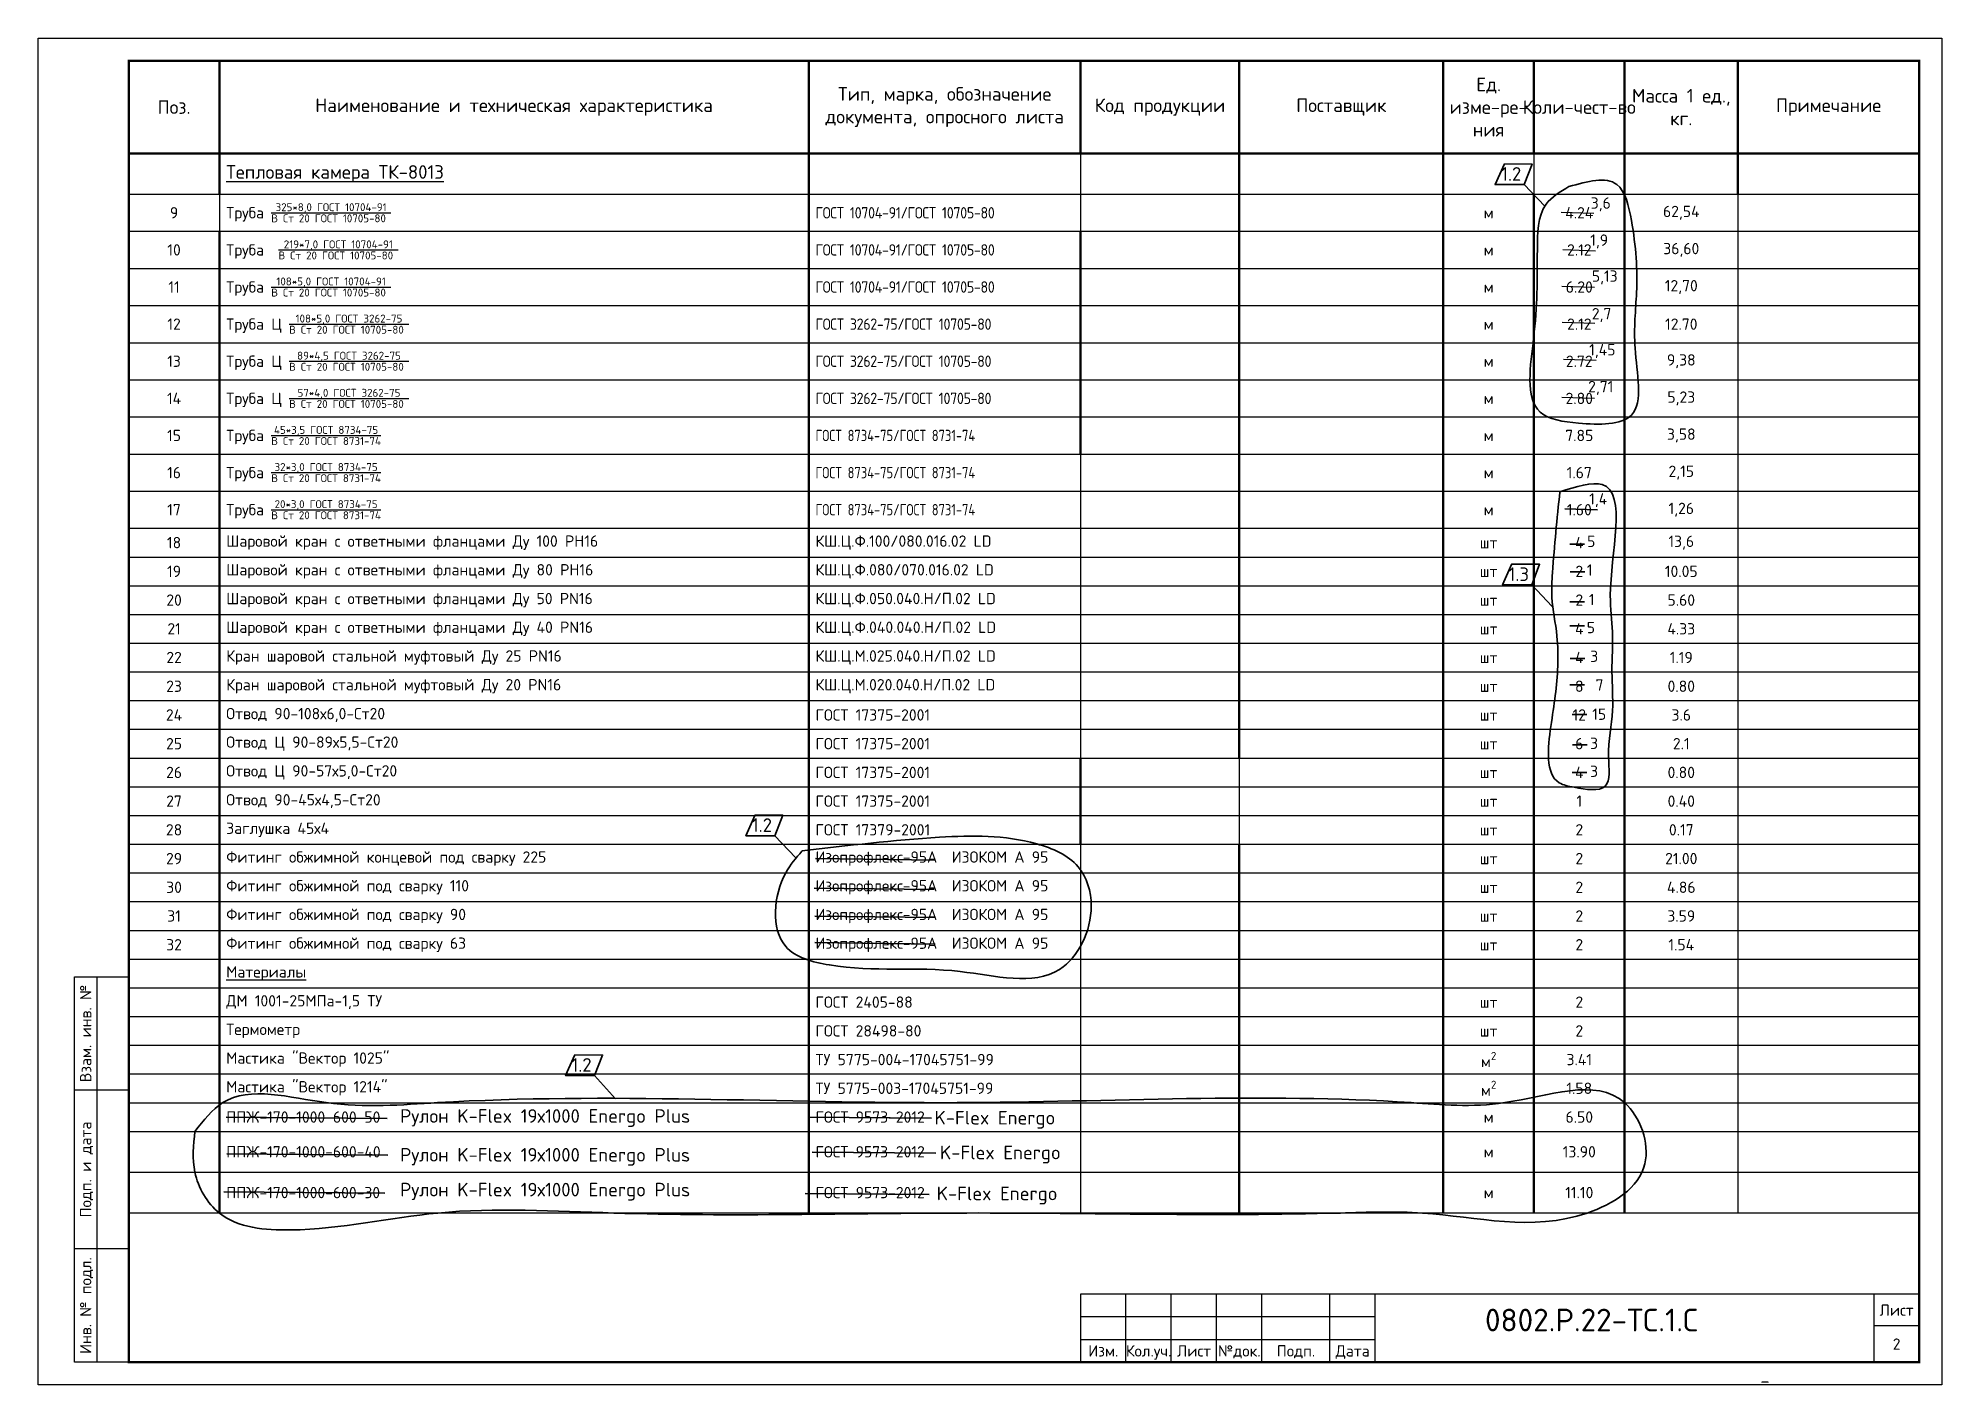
# Model space of a CAD drawing. Header units: metres. Extents: x 1642 to 8476, y 831 to 5441.
# Drawn here: x 6227 to 6647, y 1175.7 to 1472.7 of the extents above; entities that cross this region are included whole.
import ezdxf
from ezdxf.enums import TextEntityAlignment as Align

# ---------------------------------------------------------------- set-up
doc = ezdxf.new("R2010")
doc.units = ezdxf.units.M
doc.layers.add('Размерный', color=4, linetype='Continuous', lineweight=30)
doc.layers.add('Таблица', color=3, linetype='Continuous', lineweight=30)
doc.styles.add('-ISOCPEUR-', font='isocpeur.ttf')

msp = doc.modelspace()

# ---------------------------------------------------------------- texts
at = {"style": '-ISOCPEUR-'}
for s, p in [('Взам. инв. №', (6237.535, 1253.194)), ('Подп. и дата', (6237.535, 1223.194)), ('Инв. № подл.', (6237.535, 1193.194))]:
    msp.add_text(s, height=2.5, rotation=90, dxfattribs=at).set_placement(p, align=Align.MIDDLE_CENTER)
for s, p in [('Лист', (6637.035, 1192.194)), ('Изм.', (6462.035, 1183.194)), ('Кол.уч.', (6472.035, 1183.194)), ('Лист', (6482.035, 1183.194)), ('№док.', (6492.035, 1183.194)), ('Подп.', (6504.535, 1183.194)), ('Дата', (6517.035, 1183.194))]:
    msp.add_text(s, height=2.5, dxfattribs=at).set_placement(p, align=Align.MIDDLE_CENTER)
at = {"insert": (6546.233, 1192.502), "char_height": 5, "width": 38.55785, "attachment_point": 1, "style": '-ISOCPEUR-'}
msp.add_mtext('0802.Р.22-ТС.1.С', dxfattribs=at)
at = {"style": '-ISOCPEUR-'}
msp.add_attdef('2', text='*', height=2.5, dxfattribs=at).set_placement((6637.035, 1184.694), align=Align.MIDDLE_CENTER)
at = {"style": '-ISOCPEUR-', "flags": 8}
msp.add_attdef('_', text='Формат', height=3, dxfattribs=at).set_placement((6608.007, 1177.949), align=Align.MIDDLE_CENTER)
at = {"layer": 'Размерный', "color": 0, "style": '-ISOCPEUR-'}
for s, height, p in [('1.2', 3, (6549.796, 1441.238)), ('3,6', 2.5, (6569.566, 1435.073)), ('1,9', 2.5, (6569.447, 1426.903)), ('5,13', 2.5, (6569.804, 1418.958)), ('2,7', 2.5, (6569.804, 1410.669)), ('1,45', 2.5, (6569.211, 1402.718)), ('2,71', 2.5, (6568.993, 1394.599)), ('1,4', 2.5, (6569.217, 1369.846)), ('5', 2.5, (6568.762, 1360.469)), ('1', 2.5, (6568.714, 1354.15)), ('1.3', 3, (6551.448, 1352.974)), ('1', 2.5, (6569.146, 1347.638)), ('5', 2.5, (6568.682, 1341.457)), ('3', 2.5, (6569.448, 1335.119)), ('7', 2.5, (6570.626, 1328.799)), ('15', 2.5, (6569.896, 1322.355)), ('3', 2.5, (6569.419, 1315.931)), ('3', 2.5, (6569.419, 1309.765)), ('1.2', 3, (6384.505, 1297.642)), ('1.2', 3, (6344.717, 1244.753)), ('Рулон K-Flex 19х1000 Energo Plus', 3, (6306.909, 1233.498)), ('K-Flex Energo ', 3, (6424.797, 1233.115)), ('Рулон K-Flex 19х1000 Energo Plus', 3, (6306.909, 1224.943)), ('K-Flex Energo ', 3, (6425.996, 1225.443)), ('Рулон K-Flex 19х1000 Energo Plus', 3, (6306.909, 1217.26)), ('K-Flex Energo ', 3, (6425.277, 1216.412))]:
    msp.add_text(s, height=height, dxfattribs=at).set_placement(p)

# ---------------------------------------------------------------- blocks, each defined once
blk = doc.blocks.new('*T269')
at = {"layer": 'Таблица', "color": 7, "lineweight": 50, "transparency": 16777216}
for p, q in [((0, 0), (395, 0)), ((0, 0), (0, -20.43)), ((20, 0), (20, -20.43)), ((150, 0), (150, -20.43)), ((210, 0), (210, -20.43)), ((245, 0), (245, -20.43)), ((290, 0), (290, -20.43)), ((310, 0), (310, -20.43)), ((330, 0), (330, -20.43)), ((355, 0), (355, -20.43)), ((395, 0), (395, -20.43))]:
    blk.add_line(p, q, dxfattribs=at)
at = {"layer": 'Таблица', "color": 0, "lineweight": 50, "transparency": 16777216}
for p, q in [((0, -20.43), (150, -20.43)), ((0, -20.43), (0, -254.09)), ((20, -20.43), (20, -29.43)), ((210, -20.43), (395, -20.43)), ((245, -20.43), (245, -153.76)), ((290, -20.43), (290, -29.43)), ((330, -20.43), (330, -29.43)), ((355, -20.43), (355, -29.43)), ((395, -20.43), (395, -254.09)), ((20, -37.61), (20, -254.09)), ((210, -37.61), (210, -86.72)), ((210, -153.76), (210, -172.76)), ((245, -172.76), (245, -254.09))]:
    blk.add_line(p, q, dxfattribs=at)
at = {"layer": 'Таблица', "color": 0, "linetype": 'ByBlock', "lineweight": 50, "transparency": 16777216}
for p, q in [((150, -20.43), (210, -20.43)), ((150, -20.43), (150, -254.09)), ((290, -29.43), (290, -254.09)), ((310, -29.43), (310, -254.09)), ((330, -29.43), (330, -254.09))]:
    blk.add_line(p, q, dxfattribs=at)
at = {"layer": 'Таблица', "color": 0, "linetype": 'ByBlock', "lineweight": -2, "transparency": 16777216}
for p, q in [((210, -20.43), (210, -37.61)), ((310, -20.43), (310, -29.43)), ((20, -29.43), (20, -37.61)), ((355, -29.43), (355, -254.09)), ((210, -86.72), (210, -153.76)), ((245, -153.76), (245, -172.76)), ((210, -160.09), (245, -160.09)), ((210, -166.43), (245, -166.43)), ((210, -172.76), (245, -172.76)), ((210, -172.76), (210, -254.09)), ((0, -204.43), (20, -204.43)), ((0, -210.76), (20, -210.76)), ((0, -217.09), (20, -217.09)), ((0, -223.43), (20, -223.43)), ((0, -229.76), (20, -229.76)), ((0, -236.09), (20, -236.09)), ((0, -245.09), (20, -245.09)), ((0, -254.09), (20, -254.09))]:
    blk.add_line(p, q, dxfattribs=at)
at = {"layer": 'Таблица', "color": 0, "lineweight": 25, "transparency": 16777216}
for p, q in [((0, -29.43), (20, -29.43)), ((210, -29.43), (290, -29.43)), ((310, -29.43), (395, -29.43)), ((0, -37.61), (20, -37.61)), ((210, -37.61), (245, -37.61)), ((355, -37.61), (395, -37.61)), ((0, -45.8), (20, -45.8)), ((210, -45.8), (245, -45.8)), ((355, -45.8), (395, -45.8)), ((0, -53.98), (20, -53.98)), ((210, -53.98), (245, -53.98)), ((355, -53.98), (395, -53.98)), ((0, -62.17), (20, -62.17)), ((210, -62.17), (245, -62.17)), ((355, -62.17), (395, -62.17)), ((0, -70.35), (20, -70.35)), ((210, -70.35), (245, -70.35)), ((355, -70.35), (395, -70.35)), ((0, -78.54), (20, -78.54)), ((210, -78.54), (245, -78.54)), ((355, -78.54), (395, -78.54)), ((0, -86.72), (20, -86.72)), ((210, -86.72), (245, -86.72)), ((355, -86.72), (395, -86.72)), ((0, -94.91), (20, -94.91)), ((210, -94.91), (245, -94.91)), ((355, -94.91), (395, -94.91)), ((0, -103.09), (20, -103.09)), ((210, -103.09), (245, -103.09)), ((355, -103.09), (395, -103.09)), ((0, -109.43), (20, -109.43)), ((210, -109.43), (245, -109.43)), ((355, -109.43), (395, -109.43)), ((0, -115.76), (20, -115.76)), ((210, -115.76), (245, -115.76)), ((355, -115.76), (395, -115.76)), ((0, -122.09), (20, -122.09)), ((210, -122.09), (245, -122.09)), ((355, -122.09), (395, -122.09)), ((0, -128.43), (20, -128.43)), ((210, -128.43), (245, -128.43)), ((355, -128.43), (395, -128.43)), ((0, -134.76), (20, -134.76)), ((210, -134.76), (245, -134.76)), ((355, -134.76), (395, -134.76)), ((0, -141.09), (20, -141.09)), ((210, -141.09), (245, -141.09)), ((355, -141.09), (395, -141.09)), ((0, -147.43), (20, -147.43)), ((210, -147.43), (245, -147.43)), ((355, -147.43), (395, -147.43)), ((0, -153.76), (20, -153.76)), ((210, -153.76), (245, -153.76)), ((355, -153.76), (395, -153.76)), ((0, -160.09), (20, -160.09)), ((355, -160.09), (395, -160.09)), ((0, -166.43), (20, -166.43)), ((355, -166.43), (395, -166.43)), ((0, -172.76), (20, -172.76)), ((355, -172.76), (395, -172.76)), ((0, -179.09), (20, -179.09)), ((210, -179.09), (245, -179.09)), ((355, -179.09), (395, -179.09)), ((0, -185.43), (20, -185.43)), ((210, -185.43), (245, -185.43)), ((355, -185.43), (395, -185.43)), ((0, -191.76), (20, -191.76)), ((210, -191.76), (245, -191.76)), ((355, -191.76), (395, -191.76)), ((0, -198.09), (20, -198.09)), ((210, -198.09), (245, -198.09)), ((355, -198.09), (395, -198.09)), ((210, -204.43), (245, -204.43)), ((355, -204.43), (395, -204.43)), ((210, -210.76), (245, -210.76)), ((355, -210.76), (395, -210.76)), ((210, -217.09), (245, -217.09)), ((355, -217.09), (395, -217.09)), ((210, -223.43), (245, -223.43)), ((355, -223.43), (395, -223.43)), ((210, -229.76), (245, -229.76)), ((355, -229.76), (395, -229.76)), ((210, -236.09), (245, -236.09)), ((355, -236.09), (395, -236.09)), ((210, -245.09), (245, -245.09)), ((355, -245.09), (395, -245.09)), ((210, -254.09), (245, -254.09)), ((355, -254.09), (395, -254.09))]:
    blk.add_line(p, q, dxfattribs=at)
at = {"layer": 'Таблица', "color": 0, "linetype": 'ByBlock', "lineweight": 25, "transparency": 16777216}
for p, q in [((20, -29.43), (210, -29.43)), ((290, -29.43), (310, -29.43)), ((20, -37.61), (210, -37.61)), ((245, -37.61), (355, -37.61)), ((20, -45.8), (210, -45.8)), ((245, -45.8), (355, -45.8)), ((20, -53.98), (210, -53.98)), ((245, -53.98), (355, -53.98)), ((20, -62.17), (210, -62.17)), ((245, -62.17), (355, -62.17)), ((20, -70.35), (210, -70.35)), ((245, -70.35), (355, -70.35)), ((20, -78.54), (210, -78.54)), ((245, -78.54), (355, -78.54)), ((20, -86.72), (210, -86.72)), ((245, -86.72), (355, -86.72)), ((20, -94.91), (210, -94.91)), ((245, -94.91), (355, -94.91)), ((20, -103.09), (210, -103.09)), ((245, -103.09), (355, -103.09)), ((20, -109.43), (210, -109.43)), ((245, -109.43), (355, -109.43)), ((20, -115.76), (210, -115.76)), ((245, -115.76), (355, -115.76)), ((20, -122.09), (210, -122.09)), ((245, -122.09), (355, -122.09)), ((20, -128.43), (210, -128.43)), ((245, -128.43), (355, -128.43)), ((20, -134.76), (210, -134.76)), ((245, -134.76), (355, -134.76)), ((20, -141.09), (210, -141.09)), ((245, -141.09), (355, -141.09)), ((20, -147.43), (210, -147.43)), ((245, -147.43), (355, -147.43)), ((20, -153.76), (210, -153.76)), ((245, -153.76), (355, -153.76)), ((20, -160.09), (210, -160.09)), ((245, -160.09), (355, -160.09)), ((20, -166.43), (210, -166.43)), ((245, -166.43), (355, -166.43)), ((20, -172.76), (210, -172.76)), ((245, -172.76), (355, -172.76)), ((20, -179.09), (210, -179.09)), ((245, -179.09), (355, -179.09)), ((20, -185.43), (210, -185.43)), ((245, -185.43), (355, -185.43)), ((20, -191.76), (210, -191.76)), ((245, -191.76), (355, -191.76)), ((20, -198.09), (210, -198.09)), ((245, -198.09), (355, -198.09)), ((20, -204.43), (210, -204.43)), ((245, -204.43), (355, -204.43)), ((20, -210.76), (210, -210.76)), ((245, -210.76), (355, -210.76)), ((20, -217.09), (210, -217.09)), ((245, -217.09), (355, -217.09)), ((20, -223.43), (210, -223.43)), ((245, -223.43), (355, -223.43)), ((20, -229.76), (210, -229.76)), ((245, -229.76), (355, -229.76)), ((20, -236.09), (210, -236.09)), ((245, -236.09), (355, -236.09)), ((20, -245.09), (210, -245.09)), ((245, -245.09), (355, -245.09)), ((20, -254.09), (210, -254.09)), ((245, -254.09), (355, -254.09))]:
    blk.add_line(p, q, dxfattribs=at)
at = {"layer": 'Таблица', "color": 7, "transparency": 16777216, "attachment_point": 5, "style": '-ISOCPEUR-'}
for s, insert, char_height, width in [('Ед. изме-ре- ния', (300, -10.22), 3, 17), ('Наименование и техническая характеристика', (85, -10.22), 3, 127), ('Тип, марка, обозначение документа, опросного листа', (180, -10.22), 3, 57), ('Код продукции', (227.5, -10.22), 3, 32), ('Поставщик', (267.5, -10.22), 3, 42), ('Масса 1 ед., кг.', (342.5, -10.22), 3, 22), ('Примечание', (375, -10.22), 3, 37), ('Поз.', (10, -10.22), 3, 17), ('Коли-чест-во', (320, -10.22), 3, 17), ('9', (10, -33.52), 2.5, 17), ('10', (10, -41.71), 2.5, 17), ('11', (10, -49.89), 2.5, 17), ('12', (10, -58.08), 2.5, 17), ('13', (10, -66.26), 2.5, 17), ('14', (10, -74.45), 2.5, 17), ('15', (10, -82.63), 2.5, 17), ('16', (10, -90.82), 2.5, 17), ('17', (10, -99), 2.5, 17), ('18', (10, -106.26), 2.5, 17), ('19', (10, -112.59), 2.5, 17), ('20', (10, -118.93), 2.5, 17), ('21', (10, -125.26), 2.5, 17), ('22', (10, -131.59), 2.5, 17)]:
    blk.add_mtext(s, dxfattribs=dict(at, insert=insert, char_height=char_height, width=width))
at = {"layer": 'Таблица', "color": 0, "transparency": 16777216, "style": '-ISOCPEUR-'}
for s, insert, char_height, width, attachment_point in [('{\\LТепловая камера ТК-8013}', (21.5, -24.93), 3, 127, 4), ('\\A1;Труба {\\H0.7x;\\S325*8,0 ГОСТ 10704-91/В Ст 20 ГОСТ 10705-80 ;}', (21.5, -33.52), 2.5, 127, 4), ('{\\W0.9;\\T0.95;ГОСТ 10704-91/ГОСТ 10705-80}', (151.5, -33.52), 2.5, 57, 4), ('м', (300, -33.52), 2.5, 17, 5), ('4.24', (320, -33.52), 2.5, 17, 5), ('62,54', (342.5, -33.52), 2.5, 22, 5), ('\\A1;Труба  {\\H0.7x;\\S219*7,0 ГОСТ 10704-91/В Ст 20 ГОСТ 10705-80 ;}', (21.5, -41.71), 2.5, 127, 4), ('{\\W0.9;\\T0.95;ГОСТ 10704-91/ГОСТ 10705-80}', (151.5, -41.71), 2.5, 57, 4), ('м', (300, -41.71), 2.5, 17, 5), ('2.12', (320, -41.71), 2.5, 17, 5), ('36,60', (342.5, -41.71), 2.5, 22, 5), ('\\A1;Труба {\\H0.7x;\\S108*5,0 ГОСТ 10704-91/В Ст 20 ГОСТ 10705-80 ;}', (21.5, -49.89), 2.5, 127, 4), ('{\\W0.9;\\T0.95;ГОСТ 10704-91/ГОСТ 10705-80}', (151.5, -49.89), 2.5, 57, 4), ('м', (300, -49.89), 2.5, 17, 5), ('6.20', (320, -49.89), 2.5, 17, 5), ('12,70', (342.5, -49.89), 2.5, 22, 5), ('\\A1;Труба Ц {\\H0.7x;\\S108*5,0 ГОСТ 3262-75/В Ст 20 ГОСТ 10705-80 ;}', (21.5, -58.08), 2.5, 127, 4), ('{\\W0.9;\\T0.95;ГОСТ 3262-75/ГОСТ 10705-80}', (151.5, -58.08), 2.5, 57, 4), ('м', (300, -58.08), 2.5, 17, 5), ('2.12', (320, -58.08), 2.5, 17, 5), ('12.70', (342.5, -58.08), 2.5, 22, 5), ('\\A1;Труба Ц {\\H0.7x;\\S89*4,5 ГОСТ 3262-75/В Ст 20 ГОСТ 10705-80 ;}', (21.5, -66.26), 2.5, 127, 4), ('{\\W0.9;\\T0.95;ГОСТ 3262-75/ГОСТ 10705-80}', (151.5, -66.26), 2.5, 57, 4), ('м', (300, -66.26), 2.5, 17, 5), ('2.72', (320, -66.26), 2.5, 17, 5), ('9,38', (342.5, -66.26), 2.5, 22, 5), ('\\A1;Труба Ц {\\H0.7x;\\S57*4,0 ГОСТ 3262-75/В Ст 20 ГОСТ 10705-80 ;}', (21.5, -74.45), 2.5, 127, 4), ('{\\W0.9;\\T0.95;ГОСТ 3262-75/ГОСТ 10705-80}', (151.5, -74.45), 2.5, 57, 4), ('м', (300, -74.45), 2.5, 17, 5), ('2.80', (320, -74.45), 2.5, 17, 5), ('5,23', (342.5, -74.45), 2.5, 22, 5), ('\\A1;Труба {\\H0.7x;\\S45*3,5 ГОСТ 8734-75/В Ст 20 ГОСТ 8731-74;}', (21.5, -82.63), 2.5, 127, 4), ('{\\W0.8;ГОСТ 8734-75/ГОСТ 8731-74}', (151.5, -82.63), 2.5, 57, 4), ('м', (300, -82.63), 2.5, 17, 5), ('7.85', (320, -82.63), 2.5, 17, 5), ('3,58', (342.5, -82.63), 2.5, 22, 5), ('\\A1;Труба {\\H0.7x;\\S32*3,0 ГОСТ 8734-75/В Ст 20 ГОСТ 8731-74;}', (21.5, -90.82), 2.5, 127, 4), ('{\\W0.8;ГОСТ 8734-75/ГОСТ 8731-74}', (151.5, -90.82), 2.5, 57, 4), ('м', (300, -90.82), 2.5, 17, 5), ('1.67', (320, -90.82), 2.5, 17, 5), ('2,15', (342.5, -90.82), 2.5, 22, 5), ('\\A1;Труба {\\H0.7x;\\S20*3,0 ГОСТ 8734-75/В Ст 20 ГОСТ 8731-74;}', (21.5, -99), 2.5, 127, 4), ('{\\W0.8;ГОСТ 8734-75/ГОСТ 8731-74}', (151.5, -99), 2.5, 57, 4), ('м', (300, -99), 2.5, 17, 5), ('1.60', (320, -99), 2.5, 17, 5), ('1,26', (342.5, -99), 2.5, 22, 5), ('Шаровой кран с ответными фланцами Ду 100 РН16', (21.5, -106.26), 2.5, 127, 4), ('КШ.Ц.Ф.100/080.016.02 LD', (151.5, -106.26), 2.5, 57, 4), ('13,6', (342.5, -106.26), 2.5, 22, 5), ('шт', (300, -106.26), 2.5, 17, 5), ('4', (320, -106.26), 2.5, 17, 5), ('Шаровой кран с ответными фланцами Ду 80 РН16', (21.5, -112.59), 2.5, 127, 4), ('КШ.Ц.Ф.080/070.016.02 LD', (151.5, -112.59), 2.5, 57, 4), ('шт', (300, -112.59), 2.5, 17, 5), ('2', (320, -112.59), 2.5, 17, 5), ('10.05', (342.5, -112.59), 2.5, 22, 5), ('Шаровой кран с ответными фланцами Ду 50 PN16^J', (21.5, -118.93), 2.5, 127, 4), ('КШ.Ц.Ф.050.040.Н/П.02 LD^J', (151.5, -118.93), 2.5, 57, 4), ('шт', (300, -118.93), 2.5, 17, 5), ('2', (320, -118.93), 2.5, 17, 5), ('5.60', (342.5, -118.93), 2.5, 22, 5), ('Шаровой кран с ответными фланцами Ду 40 PN16^J', (21.5, -125.26), 2.5, 127, 4), ('КШ.Ц.Ф.040.040.Н/П.02 LD^J', (151.5, -125.26), 2.5, 57, 4), ('шт', (300, -125.26), 2.5, 17, 5), ('4', (320, -125.26), 2.5, 17, 5), ('4.33', (342.5, -125.26), 2.5, 22, 5), ('Кран шаровой стальной муфтовый Ду 25 PN16^J', (21.5, -131.59), 2.5, 127, 4), ('КШ.Ц.М.025.040.Н/П.02 LD^J', (151.5, -131.59), 2.5, 57, 4), ('шт', (300, -131.59), 2.5, 17, 5), ('4', (320, -131.59), 2.5, 17, 5), ('1.19', (342.5, -131.59), 2.5, 22, 5), ('23', (10, -137.93), 2.5, 17, 5), ('Кран шаровой стальной муфтовый Ду 20 PN16^J', (21.5, -137.93), 2.5, 127, 4), ('КШ.Ц.М.020.040.Н/П.02 LD^J', (151.5, -137.93), 2.5, 57, 4), ('шт', (300, -137.93), 2.5, 17, 5), ('8', (320, -137.93), 2.5, 17, 5), ('0.80', (342.5, -137.93), 2.5, 22, 5), ('Отвод 90-108х6,0-Ст20', (21.5, -144.26), 2.5, 127, 4), ('24', (10, -144.26), 2.5, 17, 5), ('ГОСТ 17375-2001', (151.5, -144.26), 2.5, 57, 4), ('шт', (300, -144.26), 2.5, 17, 5), ('12', (320, -144.26), 2.5, 17, 5), ('3.6', (342.5, -144.26), 2.5, 22, 5), ('25', (10, -150.59), 2.5, 17, 5), ('Отвод Ц 90-89х5,5-Ст20', (21.5, -150.59), 2.5, 127, 4), ('ГОСТ 17375-2001', (151.5, -150.59), 2.5, 57, 4), ('шт', (300, -150.59), 2.5, 17, 5), ('6', (320, -150.59), 2.5, 17, 5), ('2.1', (342.5, -150.59), 2.5, 22, 5), ('Отвод Ц 90-57х5,0-Ст20', (21.5, -156.93), 2.5, 127, 4), ('26', (10, -156.93), 2.5, 17, 5), ('ГОСТ 17375-2001', (151.5, -156.93), 2.5, 57, 4), ('шт', (300, -156.93), 2.5, 17, 5), ('4', (320, -156.93), 2.5, 17, 5), ('0.80', (342.5, -156.93), 2.5, 22, 5), ('27', (10, -163.26), 2.5, 17, 5), ('Отвод 90-45х4,5-Ст20', (21.5, -163.26), 2.5, 127, 4), ('ГОСТ 17375-2001', (151.5, -163.26), 2.5, 57, 4), ('шт', (300, -163.26), 2.5, 17, 5), ('1', (320, -163.26), 2.5, 17, 5), ('0.40', (342.5, -163.26), 2.5, 22, 5), ('Заглушка 45х4', (21.5, -169.59), 2.5, 127, 4), ('28', (10, -169.59), 2.5, 17, 5), ('ГОСТ 17379-2001', (151.5, -169.59), 2.5, 57, 4), ('шт', (300, -169.59), 2.5, 17, 5), ('2', (320, -169.59), 2.5, 17, 5), ('0.17', (342.5, -169.59), 2.5, 22, 5), ('29', (10, -175.93), 2.5, 17, 5), ('Фитинг обжимной концевой под сварку 225', (21.5, -175.93), 2.5, 127, 4), ('Изопрофлекс-95А  ИЗОКОМ А 95', (151.5, -175.93), 2.5, 57, 4), ('шт', (300, -175.93), 2.5, 17, 5), ('2', (320, -175.93), 2.5, 17, 5), ('21.00', (342.5, -175.93), 2.5, 22, 5), ('30', (10, -182.26), 2.5, 17, 5), ('Фитинг обжимной под сварку 110', (21.5, -182.26), 2.5, 127, 4), ('Изопрофлекс-95А  ИЗОКОМ А 95', (151.5, -182.26), 2.5, 57, 4), ('шт', (300, -182.26), 2.5, 17, 5), ('2', (320, -182.26), 2.5, 17, 5), ('4.86', (342.5, -182.26), 2.5, 22, 5), ('31', (10, -188.59), 2.5, 17, 5), ('Фитинг обжимной под сварку 90', (21.5, -188.59), 2.5, 127, 4), ('Изопрофлекс-95А  ИЗОКОМ А 95', (151.5, -188.59), 2.5, 57, 4), ('шт', (300, -188.59), 2.5, 17, 5), ('2', (320, -188.59), 2.5, 17, 5), ('3.59', (342.5, -188.59), 2.5, 22, 5), ('32', (10, -194.93), 2.5, 17, 5), ('Фитинг обжимной под сварку 63', (21.5, -194.93), 2.5, 127, 4), ('Изопрофлекс-95А  ИЗОКОМ А 95', (151.5, -194.93), 2.5, 57, 4), ('шт', (300, -194.93), 2.5, 17, 5), ('2', (320, -194.93), 2.5, 17, 5), ('1.54', (342.5, -194.93), 2.5, 22, 5), ('{\\LМатериалы}', (21.5, -201.26), 2.5, 127, 4), ('ДМ 1001-25МПа-1,5 ТУ', (21.5, -207.59), 2.5, 127, 4), ('ГОСТ 2405-88', (151.5, -207.59), 2.5, 57, 4), ('шт', (300, -207.59), 2.5, 17, 5), ('2', (320, -207.59), 2.5, 17, 5), ('Термометр', (21.5, -213.93), 2.5, 127, 4), ('ГОСТ 28498-80', (151.5, -213.93), 2.5, 57, 4), ('шт', (300, -213.93), 2.5, 17, 5), ('2', (320, -213.93), 2.5, 17, 5), ('Мастика "Вектор 1025"', (21.5, -220.26), 2.5, 127, 4), ('ТУ 5775-004-17045751-99', (151.5, -220.26), 2.5, 57, 4), ('\\A1;м{\\H0.7x;\\S2^ ;}', (300, -220.26), 2.5, 17, 5), ('3.41', (320, -220.26), 2.5, 17, 5), ('Мастика "Вектор 1214"', (21.5, -226.59), 2.5, 127, 4), ('ТУ 5775-003-17045751-99', (151.5, -226.59), 2.5, 57, 4), ('\\A1;м{\\H0.7x;\\S2^ ;}', (300, -226.59), 2.5, 17, 5), ('1.58', (320, -226.59), 2.5, 17, 5), ('ППЖ-170-1000-600-50', (21.5, -232.93), 2.5, 127, 4), ('ГОСТ 9573-2012', (151.5, -232.93), 2.5, 57, 4), ('м', (300, -232.93), 2.5, 17, 5), ('6.50', (320, -232.93), 2.5, 17, 5), ('ППЖ-170-1000-600-40', (21.5, -240.59), 2.5, 127, 4), ('ГОСТ 9573-2012', (151.5, -240.59), 2.5, 57, 4), ('13.90', (320, -240.59), 2.5, 17, 5), ('м', (300, -240.59), 2.5, 17, 5), ('ППЖ-170-1000-600-30', (21.5, -249.59), 2.5, 127, 4), ('ГОСТ 9573-2012', (151.5, -249.59), 2.5, 57, 4), ('м', (300, -249.59), 2.5, 17, 5), ('11.10', (320, -249.59), 2.5, 17, 5)]:
    blk.add_mtext(s, dxfattribs=dict(at, insert=insert, char_height=char_height, width=width, attachment_point=attachment_point))

# ---------------------------------------------------------------- linework, layer by layer
at = {"color": 18, "lineweight": 35, "true_color": 0x000000}
for p, q in [((6554.893, 1440.392), (6559.417, 1435.595)), ((6563.877, 1368.9), (6571.084, 1368.664)), ((6564.927, 1361.117), (6568.202, 1361.117)), ((6565.02, 1355.027), (6568.295, 1355.027)), ((6556.546, 1352.129), (6561.07, 1347.331)), ((6564.943, 1348.38), (6568.218, 1348.38)), ((6564.943, 1343.086), (6568.218, 1343.086)), ((6565.004, 1335.864), (6568.28, 1335.864)), ((6564.943, 1330.05), (6568.218, 1330.05)), ((6565.435, 1323.544), (6568.71, 1323.544)), ((6565.535, 1316.844), (6568.81, 1316.844)), ((6565.435, 1310.743), (6568.71, 1310.743)), ((6389.602, 1296.796), (6394.126, 1291.999)), ((6398.535, 1291.769), (6425.03, 1291.439)), ((6398.248, 1285.259), (6424.744, 1284.929)), ((6398.415, 1279.081), (6424.911, 1278.751)), ((6398.415, 1273.236), (6424.911, 1272.906)), ((6349.815, 1243.908), (6354.392, 1238.798)), ((6268.535, 1234.769), (6304.011, 1234.441)), ((6396.82, 1234.769), (6424.135, 1234.516)), ((6268.681, 1226.686), (6304.157, 1226.358)), ((6397.8, 1227.021), (6425.115, 1226.768)), ((6268.047, 1218.292), (6303.523, 1217.964)), ((6396.279, 1217.9), (6423.593, 1217.647))]:
    msp.add_line(p, q, dxfattribs=at)
for p, q in [((6564.878, 1351.881), (6568.153, 1351.881)), ((6240.035, 1180.694), (6240.035, 1265.694)), ((6247.035, 1240.694), (6235.035, 1240.694)), ((6247.035, 1205.694), (6235.035, 1205.694)), ((6467.035, 1180.694), (6467.035, 1195.694)), ((6477.035, 1180.694), (6477.035, 1195.694)), ((6487.035, 1180.694), (6487.035, 1195.694)), ((6497.035, 1180.694), (6497.035, 1195.694)), ((6512.035, 1180.694), (6512.035, 1195.694)), ((6522.035, 1180.694), (6522.035, 1195.694)), ((6632.035, 1195.694), (6632.035, 1180.694)), ((6522.035, 1190.694), (6457.035, 1190.694)), ((6642.035, 1188.694), (6632.035, 1188.694)), ((6457.035, 1185.694), (6522.035, 1185.694))]:
    msp.add_line(p, q)
for points in [[(6227.035, 1472.694), (6647.035, 1472.694), (6647.035, 1175.694), (6227.035, 1175.694)], [(6247.035, 1180.694), (6235.035, 1180.694), (6235.035, 1265.694), (6247.035, 1265.694)], [(6457.035, 1180.694), (6642.035, 1180.694), (6642.035, 1195.694), (6457.035, 1195.694)]]:
    msp.add_lwpolyline(points, close=True)
at = {"const_width": 0.5}
msp.add_lwpolyline([(6247.035, 1467.694), (6642.035, 1467.694), (6642.035, 1180.694), (6247.035, 1180.694)], close=True, dxfattribs=at)
at = {"color": 18, "lineweight": 35, "true_color": 0x000000}
for points in [[(6550.507, 1444.947), (6556.629, 1444.92), (6554.893, 1440.392), (6548.466, 1440.378), (6550.507, 1444.988)], [(6552.16, 1356.684), (6558.282, 1356.656), (6556.546, 1352.129), (6550.118, 1352.115), (6552.16, 1356.724)], [(6385.216, 1301.351), (6391.339, 1301.324), (6389.602, 1296.796), (6383.175, 1296.782), (6385.216, 1301.392)], [(6345.429, 1248.463), (6351.551, 1248.435), (6349.815, 1243.908), (6343.388, 1243.894), (6345.429, 1248.503)]]:
    msp.add_lwpolyline(points, dxfattribs=at)
for points in [[(6564.752, 1439.941), (6559.727, 1436.053), (6557.782, 1426.01), (6556.971, 1406.572), (6558.43, 1390.212), (6566.859, 1387.782), (6578.53, 1389.564), (6579.34, 1404.304), (6579.664, 1416.615), (6578.53, 1432.489), (6575.288, 1440.427), (6564.752, 1439.941)], [(6562.753, 1372.64), (6561.129, 1354.796), (6561.007, 1349.406), (6562.109, 1340.832), (6561.742, 1327.726), (6560.762, 1320.866), (6562.604, 1308.467), (6565.912, 1307.487), (6572.773, 1307.732), (6573.508, 1314.101), (6574.365, 1324.39), (6574.243, 1332.964), (6574.365, 1341.783), (6573.875, 1349.745), (6572.096, 1374.249), (6562.753, 1372.64)], [(6395.535, 1293.394), (6391.974, 1288.602), (6391.974, 1272.387), (6401.602, 1268.296), (6430.486, 1266.852), (6452.389, 1267.334), (6459.369, 1281.291), (6456.481, 1289.955), (6447.335, 1295.008), (6425.912, 1296.452), (6395.538, 1293.435)], [(6261.626, 1231.602), (6261.626, 1222.602), (6267.035, 1213.602), (6282.706, 1209.867), (6315.249, 1213.602), (6354.065, 1213.602), (6431.907, 1213.602), (6514.342, 1213.602), (6532.44, 1213.602), (6568.804, 1213.602), (6581.506, 1224.439), (6577.035, 1237.936), (6550.625, 1237.936), (6529.93, 1237.936), (6429.767, 1237.936), (6315.176, 1237.936), (6290.613, 1237.936), (6267.784, 1237.936), (6261.626, 1231.602)]]:
    msp.add_spline(points, degree=3, dxfattribs=at)
at = {"layer": 'Размерный', "color": 0}
for p, q in [((6563.046, 1434.317), (6570.253, 1434.081)), ((6563.4, 1426.043), (6570.607, 1425.807)), ((6563.164, 1418.006), (6570.371, 1417.77)), ((6563.284, 1410.057), (6570.491, 1409.82)), ((6563.52, 1401.901), (6570.727, 1401.665)), ((6563.166, 1393.509), (6570.373, 1393.273))]:
    msp.add_line(p, q, dxfattribs=at)

# ---------------------------------------------------------------- block references
msp.add_blockref('*T269', (6247.035, 1467.694))

msp.set_redraw_order([(e.dxf.handle, doc.entitydb.next_handle()) for e in msp.query("TEXT MTEXT ATTDEF DIMENSION ARC_DIMENSION")])  # texts and dimensions are drawn at this point

doc.saveas('drawing.dxf')
